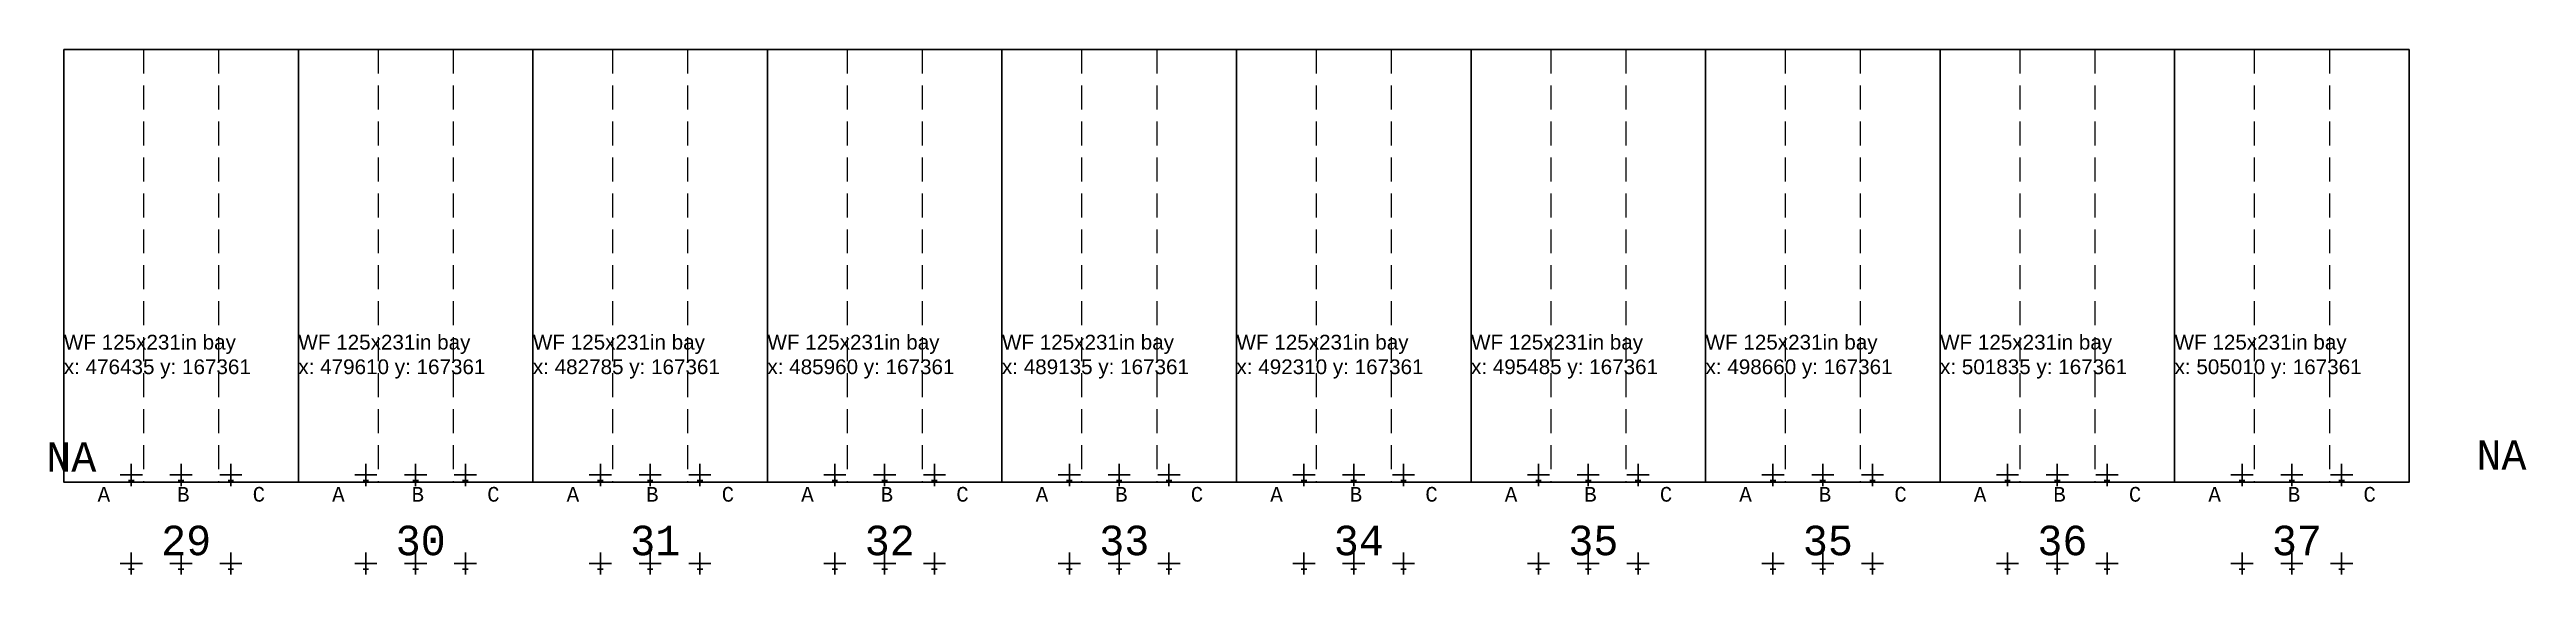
# Model space of a CAD drawing. Header units: millimetres. Extents: x 308165 to 657535, y 5096 to 173229.
# Drawn here: x 476241 to 509774, y 166111 to 173229 of the extents above; entities that cross this region are included whole.
import ezdxf

# ---------------------------------------------------------------- set-up
doc = ezdxf.new("R2010")
doc.units = ezdxf.units.MM
doc.linetypes.add('DASHED', pattern=[0.75, 0.5, -0.25])
doc.layers.add('Bin location transponder', color=250, linetype='Continuous')
doc.layers.add('WF_numbers', color=6, linetype='Continuous')
for name, color, linetype, lineweight in [('WF transponder', 3, 'Continuous', 30), ('WF_bay', 5, 'Continuous', 30), ('WF_sketch_stock_areas', 30, 'Continuous', 30)]:
    doc.layers.add(name, color=color, linetype=linetype, lineweight=lineweight)
doc.styles.get("Standard").update_dxf_attribs({"font": 'arial.ttf'})
doc.styles.add('WF_txt', font='consola.ttf')

msp = doc.modelspace()

# ---------------------------------------------------------------- texts
at = {"char_height": 200, "attachment_point": 1}
for s, insert in [('WF 125x231in bay\\Px: 476435 y: 167361', (476435, 169361)), ('WF 125x231in bay\\Px: 479610 y: 167361', (479610, 169361)), ('WF 125x231in bay\\Px: 482785 y: 167361', (482785, 169361)), ('WF 125x231in bay\\Px: 485960 y: 167361', (485960, 169361)), ('WF 125x231in bay\\Px: 489135 y: 167361', (489135, 169361)), ('WF 125x231in bay\\Px: 492310 y: 167361', (492310, 169361)), ('WF 125x231in bay\\Px: 495485 y: 167361', (495485, 169361)), ('WF 125x231in bay\\Px: 498660 y: 167361', (498660, 169361)), ('WF 125x231in bay\\Px: 501835 y: 167361', (501835, 169361)), ('WF 125x231in bay\\Px: 505010 y: 167361', (505010, 169361))]:
    msp.add_mtext(s, dxfattribs=dict(at, insert=insert))
at = {"layer": 'WF_numbers', "linetype": 'DASHED', "char_height": 400, "attachment_point": 1, "style": 'WF_txt'}
for s, insert in [('NA', (476197, 167905, -324439)), ('NA', (509096, 167932, -324439)), ('29', (477752, 166773, -162219)), ('30', (480927, 166773, -162219)), ('31', (484102, 166773, -162219)), ('32', (487277, 166773, -162219)), ('33', (490452, 166773, -162219)), ('34', (493627, 166773, -162219)), ('35', (496802, 166773, -162219)), ('35', (499977, 166773, -162219)), ('36', (503152, 166773, -162219)), ('37', (506327, 166773, -162219))]:
    msp.add_mtext_dynamic_manual_height_columns(s, width=423.53, gutter_width=2118, heights=[0], dxfattribs=dict(at, insert=insert))

# ---------------------------------------------------------------- blocks, each defined once
blk = doc.blocks.new('Bin location transponder')
at = {"layer": 'Bin location transponder', "color": 3, "lineweight": 30}
for p, q in [((-600, 0), (600, 0)), ((-150, 300), (150, 300)), ((0, 600), (0, -600))]:
    blk.add_line(p, q, dxfattribs=at)
blk = doc.blocks.new('WF 125x231in bay')
at = {"layer": 'WF_bay', "linetype": 'DASHED', "lineweight": 5, "ltscale": 650}
for p, q in [((1079, 5867), (1079, 0)), ((2095, 5867), (2095, 0))]:
    blk.add_line(p, q, dxfattribs=at)
at = {"layer": 'WF_bay'}
blk.add_lwpolyline([(0, 5867), (3175, 5867), (3175, 0), (0, 0)], close=True, dxfattribs=at)
at = {"layer": 'WF transponder', "xscale": 0.25, "yscale": 0.25, "zscale": 0.25, "rotation": 180.0000000062352}
for p in [(913, 100), (1587, 100), (2261, 100), (913, -1100), (1587, -1100), (2261, -1100)]:
    blk.add_blockref('Bin location transponder', p, dxfattribs=at)
at = {"layer": 'WF_numbers', "linetype": 'DASHED', "char_height": 200, "attachment_point": 1, "rotation": 0, "style": 'WF_txt'}
for s, insert in [('A', (457, -62, -723)), ('B', (1532, -62, -723)), ('C', (2556, -62, -723))]:
    blk.add_mtext_dynamic_manual_height_columns(s, width=423.53, gutter_width=2118, heights=[0], dxfattribs=dict(at, insert=insert))

# ---------------------------------------------------------------- block references
at = {"layer": 'WF_sketch_stock_areas'}
for p in [(476435, 167361, -162219), (479610, 167361, -162219), (482785, 167361, -162219), (485960, 167361, -162219), (489135, 167361, -162219), (492310, 167361, -162219), (495485, 167361, -162219), (498660, 167361, -162219), (501835, 167361, -162219), (505010, 167361, -162219)]:
    msp.add_blockref('WF 125x231in bay', p, dxfattribs=at)

msp.set_redraw_order([(e.dxf.handle, doc.entitydb.next_handle()) for e in msp.query("TEXT MTEXT ATTDEF DIMENSION ARC_DIMENSION")])  # texts and dimensions are drawn at this point

doc.saveas('drawing.dxf')
